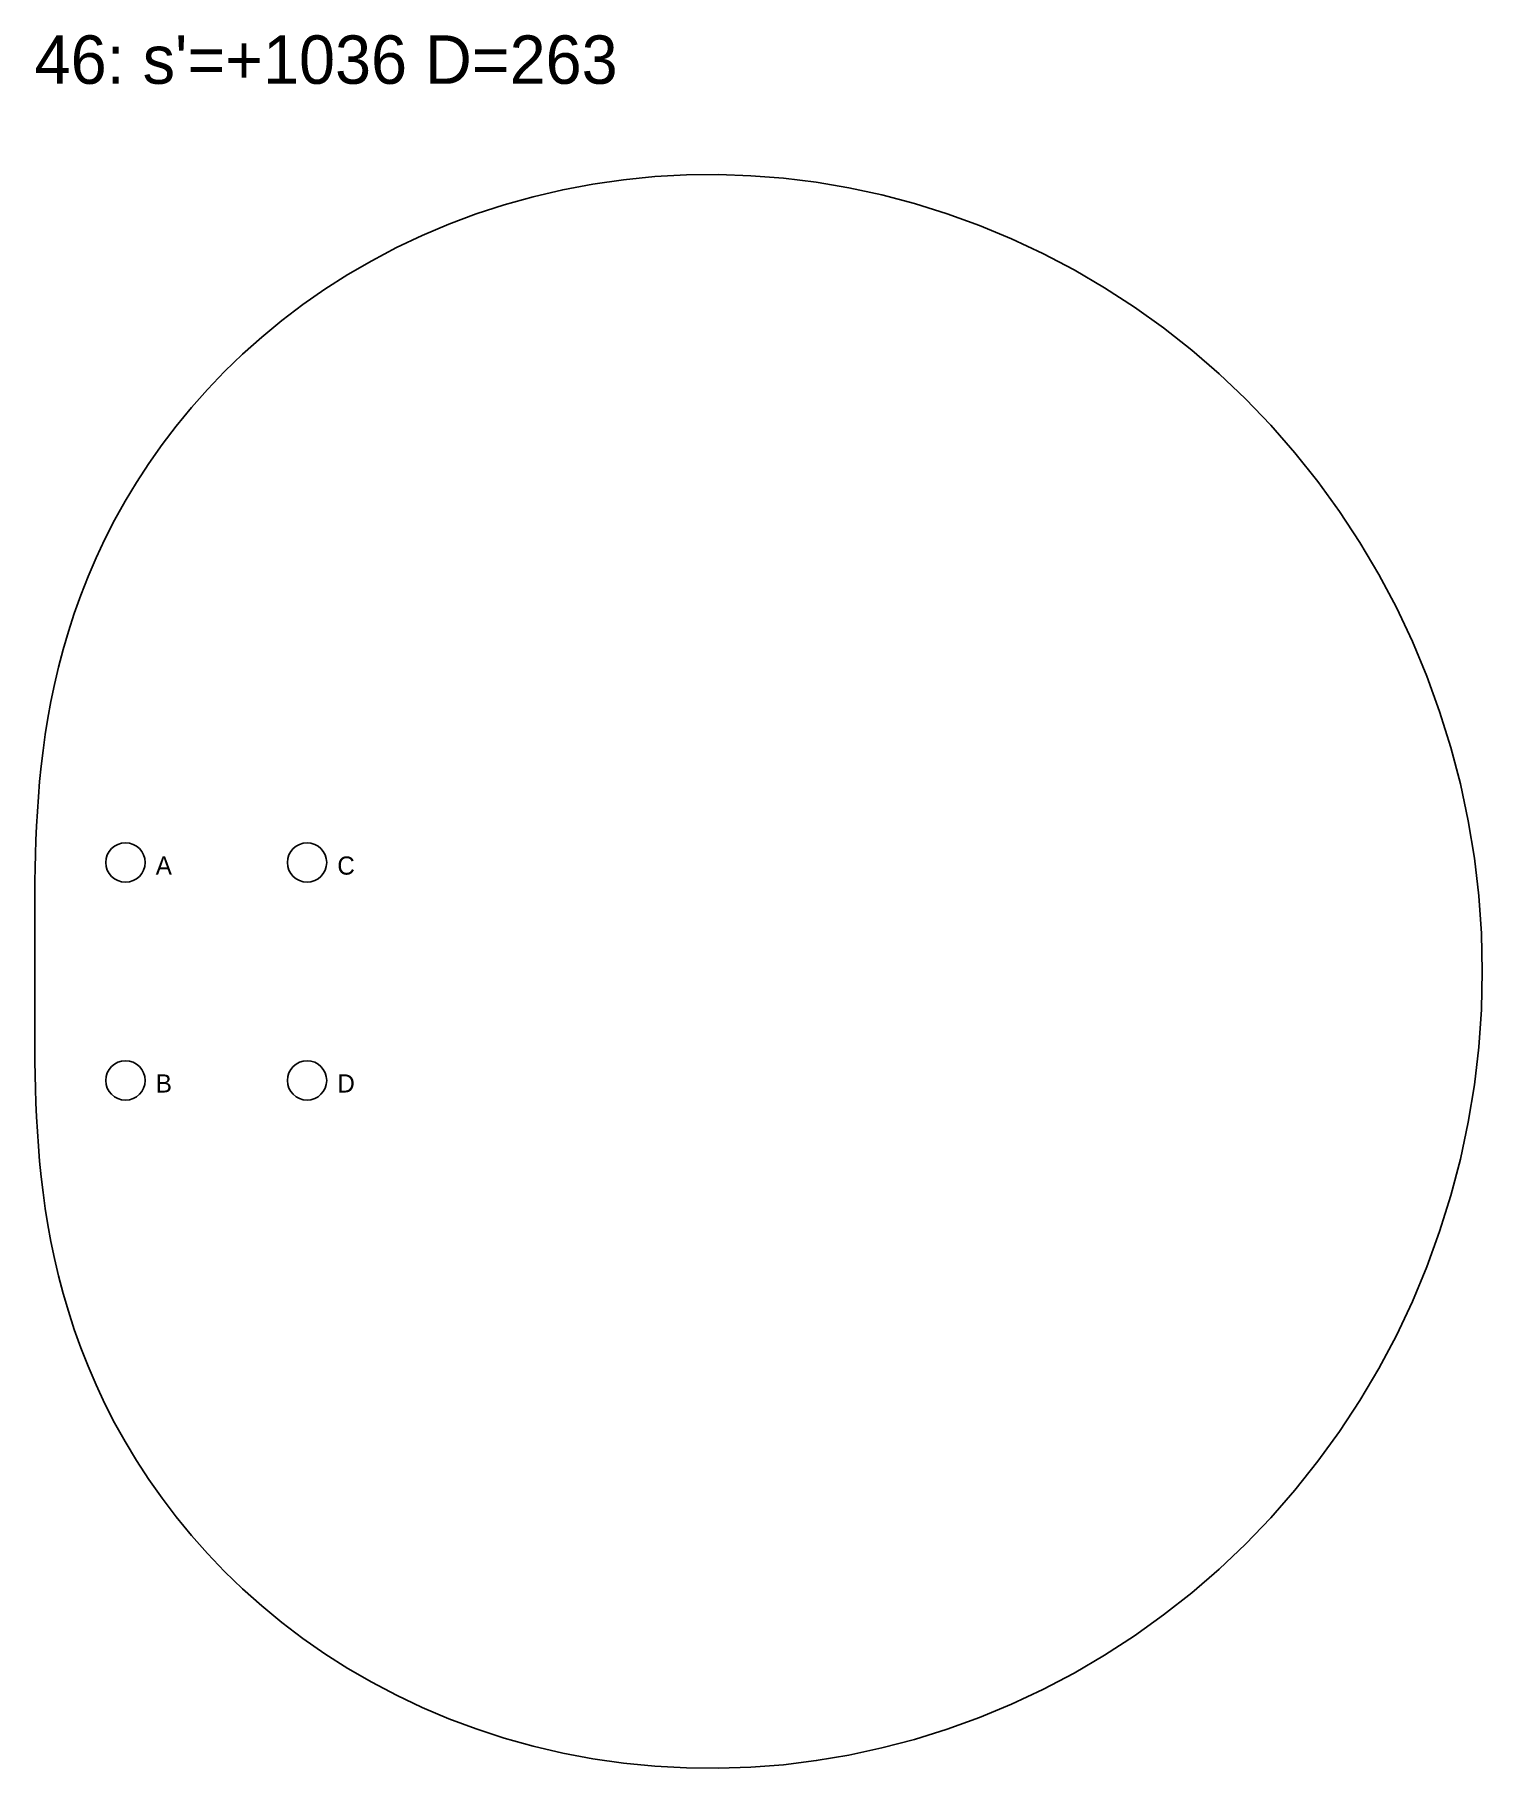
# Model space of a CAD drawing. Header units: millimetres. Extents: x 0 to 2007, y -5243 to 138.
# Drawn here: x 420 to 659.2, y -3731.7 to -3445.2 of the extents above; entities that cross this region are included whole.
import ezdxf

# ---------------------------------------------------------------- set-up
doc = ezdxf.new("R2010")
doc.units = ezdxf.units.MM
for name, color, linetype in [('DOWEL', 5, 'CONTINUOUS'), ('SLAB_46', 6, 'CONTINUOUS'), ('TEXT', 1, 'CONTINUOUS')]:
    doc.layers.add(name, color=color, linetype=linetype)

msp = doc.modelspace()

# ---------------------------------------------------------------- texts
at = {"layer": 'DOWEL'}
for s, p in [('A', (440, -3584)), ('C', (470, -3584)), ('B', (440, -3620)), ('D', (470, -3620))]:
    msp.add_text(s, height=3, dxfattribs=at).set_placement(p)
at = {"layer": 'TEXT'}
msp.add_text("46: s'=+1036 D=263", height=8, dxfattribs=at).set_placement((420, -3453.342))

# ---------------------------------------------------------------- linework, layer by layer
at = {"layer": 'DOWEL'}
for centre in [(435, -3582), (465, -3582), (435, -3618), (465, -3618)]:
    msp.add_circle(centre, 3.25, dxfattribs=at)
at = {"layer": 'SLAB_46'}
msp.add_lwpolyline([(659.194, -3600), (659.048, -3593.74), (658.611, -3587.496), (657.885, -3581.282), (656.872, -3575.114), (655.574, -3569.006), (653.995, -3562.973), (652.141, -3557.03), (650.018, -3551.19), (647.63, -3545.468), (644.986, -3539.877), (642.094, -3534.428), (638.961, -3529.136), (635.598, -3524.011), (632.015, -3519.065), (628.221, -3514.308), (624.229, -3509.75), (620.048, -3505.4), (615.693, -3501.267), (611.175, -3497.358), (606.506, -3493.68), (601.701, -3490.239), (596.772, -3487.04), (591.733, -3484.088), (586.598, -3481.387), (581.381, -3478.939), (576.096, -3476.745), (570.756, -3474.808), (565.375, -3473.128), (559.967, -3471.703), (554.546, -3470.533), (549.126, -3469.615), (543.718, -3468.946), (538.336, -3468.523), (532.992, -3468.342), (527.698, -3468.397), (522.466, -3468.682), (517.307, -3469.192), (512.231, -3469.919), (507.249, -3470.856), (502.369, -3471.994), (497.601, -3473.326), (492.953, -3474.842), (488.432, -3476.533), (484.045, -3478.39), (479.798, -3480.403), (475.697, -3482.562), (471.747, -3484.856), (467.951, -3487.275), (464.312, -3489.808), (460.834, -3492.446), (457.518, -3495.178), (454.365, -3497.993), (451.376, -3500.88), (448.551, -3503.831), (445.889, -3506.835), (443.388, -3509.881), (441.047, -3512.962), (438.862, -3516.068), (436.831, -3519.19), (434.95, -3522.32), (433.214, -3525.449), (431.619, -3528.572), (430.161, -3531.68), (428.833, -3534.767), (427.63, -3537.828), (426.546, -3540.858), (425.575, -3543.85), (424.71, -3546.802), (423.945, -3549.71), (423.273, -3552.57), (422.687, -3555.38), (422.181, -3558.139), (421.748, -3560.844), (421.381, -3563.497), (421.073, -3566.095), (420.819, -3568.64), (420.612, -3571.133), (420.447, -3573.575), (420.317, -3575.968), (420.217, -3578.314), (420.143, -3580.617), (420.09, -3582.879), (420.053, -3585.104), (420.029, -3587.296), (420.014, -3589.458), (420.006, -3591.597), (420.002, -3593.715), (420, -3595.819), (420, -3597.912), (420, -3600), (420, -3602.088), (420, -3604.181), (420.002, -3606.285), (420.006, -3608.403), (420.014, -3610.542), (420.029, -3612.704), (420.053, -3614.896), (420.09, -3617.121), (420.143, -3619.383), (420.217, -3621.686), (420.317, -3624.032), (420.447, -3626.425), (420.612, -3628.867), (420.819, -3631.36), (421.073, -3633.905), (421.381, -3636.503), (421.748, -3639.156), (422.181, -3641.861), (422.687, -3644.62), (423.273, -3647.43), (423.945, -3650.29), (424.71, -3653.198), (425.575, -3656.15), (426.546, -3659.142), (427.63, -3662.172), (428.833, -3665.233), (430.161, -3668.32), (431.619, -3671.428), (433.214, -3674.551), (434.95, -3677.68), (436.831, -3680.81), (438.862, -3683.932), (441.047, -3687.038), (443.388, -3690.119), (445.889, -3693.165), (448.551, -3696.169), (451.376, -3699.12), (454.365, -3702.007), (457.518, -3704.822), (460.834, -3707.554), (464.312, -3710.192), (467.951, -3712.725), (471.747, -3715.144), (475.697, -3717.438), (479.798, -3719.597), (484.045, -3721.61), (488.432, -3723.467), (492.953, -3725.158), (497.601, -3726.674), (502.369, -3728.006), (507.249, -3729.144), (512.231, -3730.081), (517.307, -3730.808), (522.466, -3731.318), (527.698, -3731.603), (532.992, -3731.658), (538.336, -3731.477), (543.718, -3731.054), (549.126, -3730.385), (554.546, -3729.467), (559.967, -3728.297), (565.375, -3726.872), (570.756, -3725.192), (576.096, -3723.255), (581.381, -3721.061), (586.598, -3718.613), (591.733, -3715.912), (596.772, -3712.96), (601.701, -3709.761), (606.506, -3706.32), (611.175, -3702.642), (615.693, -3698.733), (620.048, -3694.6), (624.229, -3690.25), (628.221, -3685.692), (632.015, -3680.935), (635.598, -3675.989), (638.961, -3670.864), (642.094, -3665.572), (644.986, -3660.123), (647.63, -3654.532), (650.018, -3648.81), (652.141, -3642.97), (653.995, -3637.027), (655.574, -3630.994), (656.872, -3624.886), (657.885, -3618.718), (658.611, -3612.504), (659.048, -3606.26)], close=True, dxfattribs=at)

msp.set_redraw_order([(e.dxf.handle, doc.entitydb.next_handle()) for e in msp.query("TEXT MTEXT ATTDEF DIMENSION ARC_DIMENSION")])  # texts and dimensions are drawn at this point

doc.saveas('drawing.dxf')
